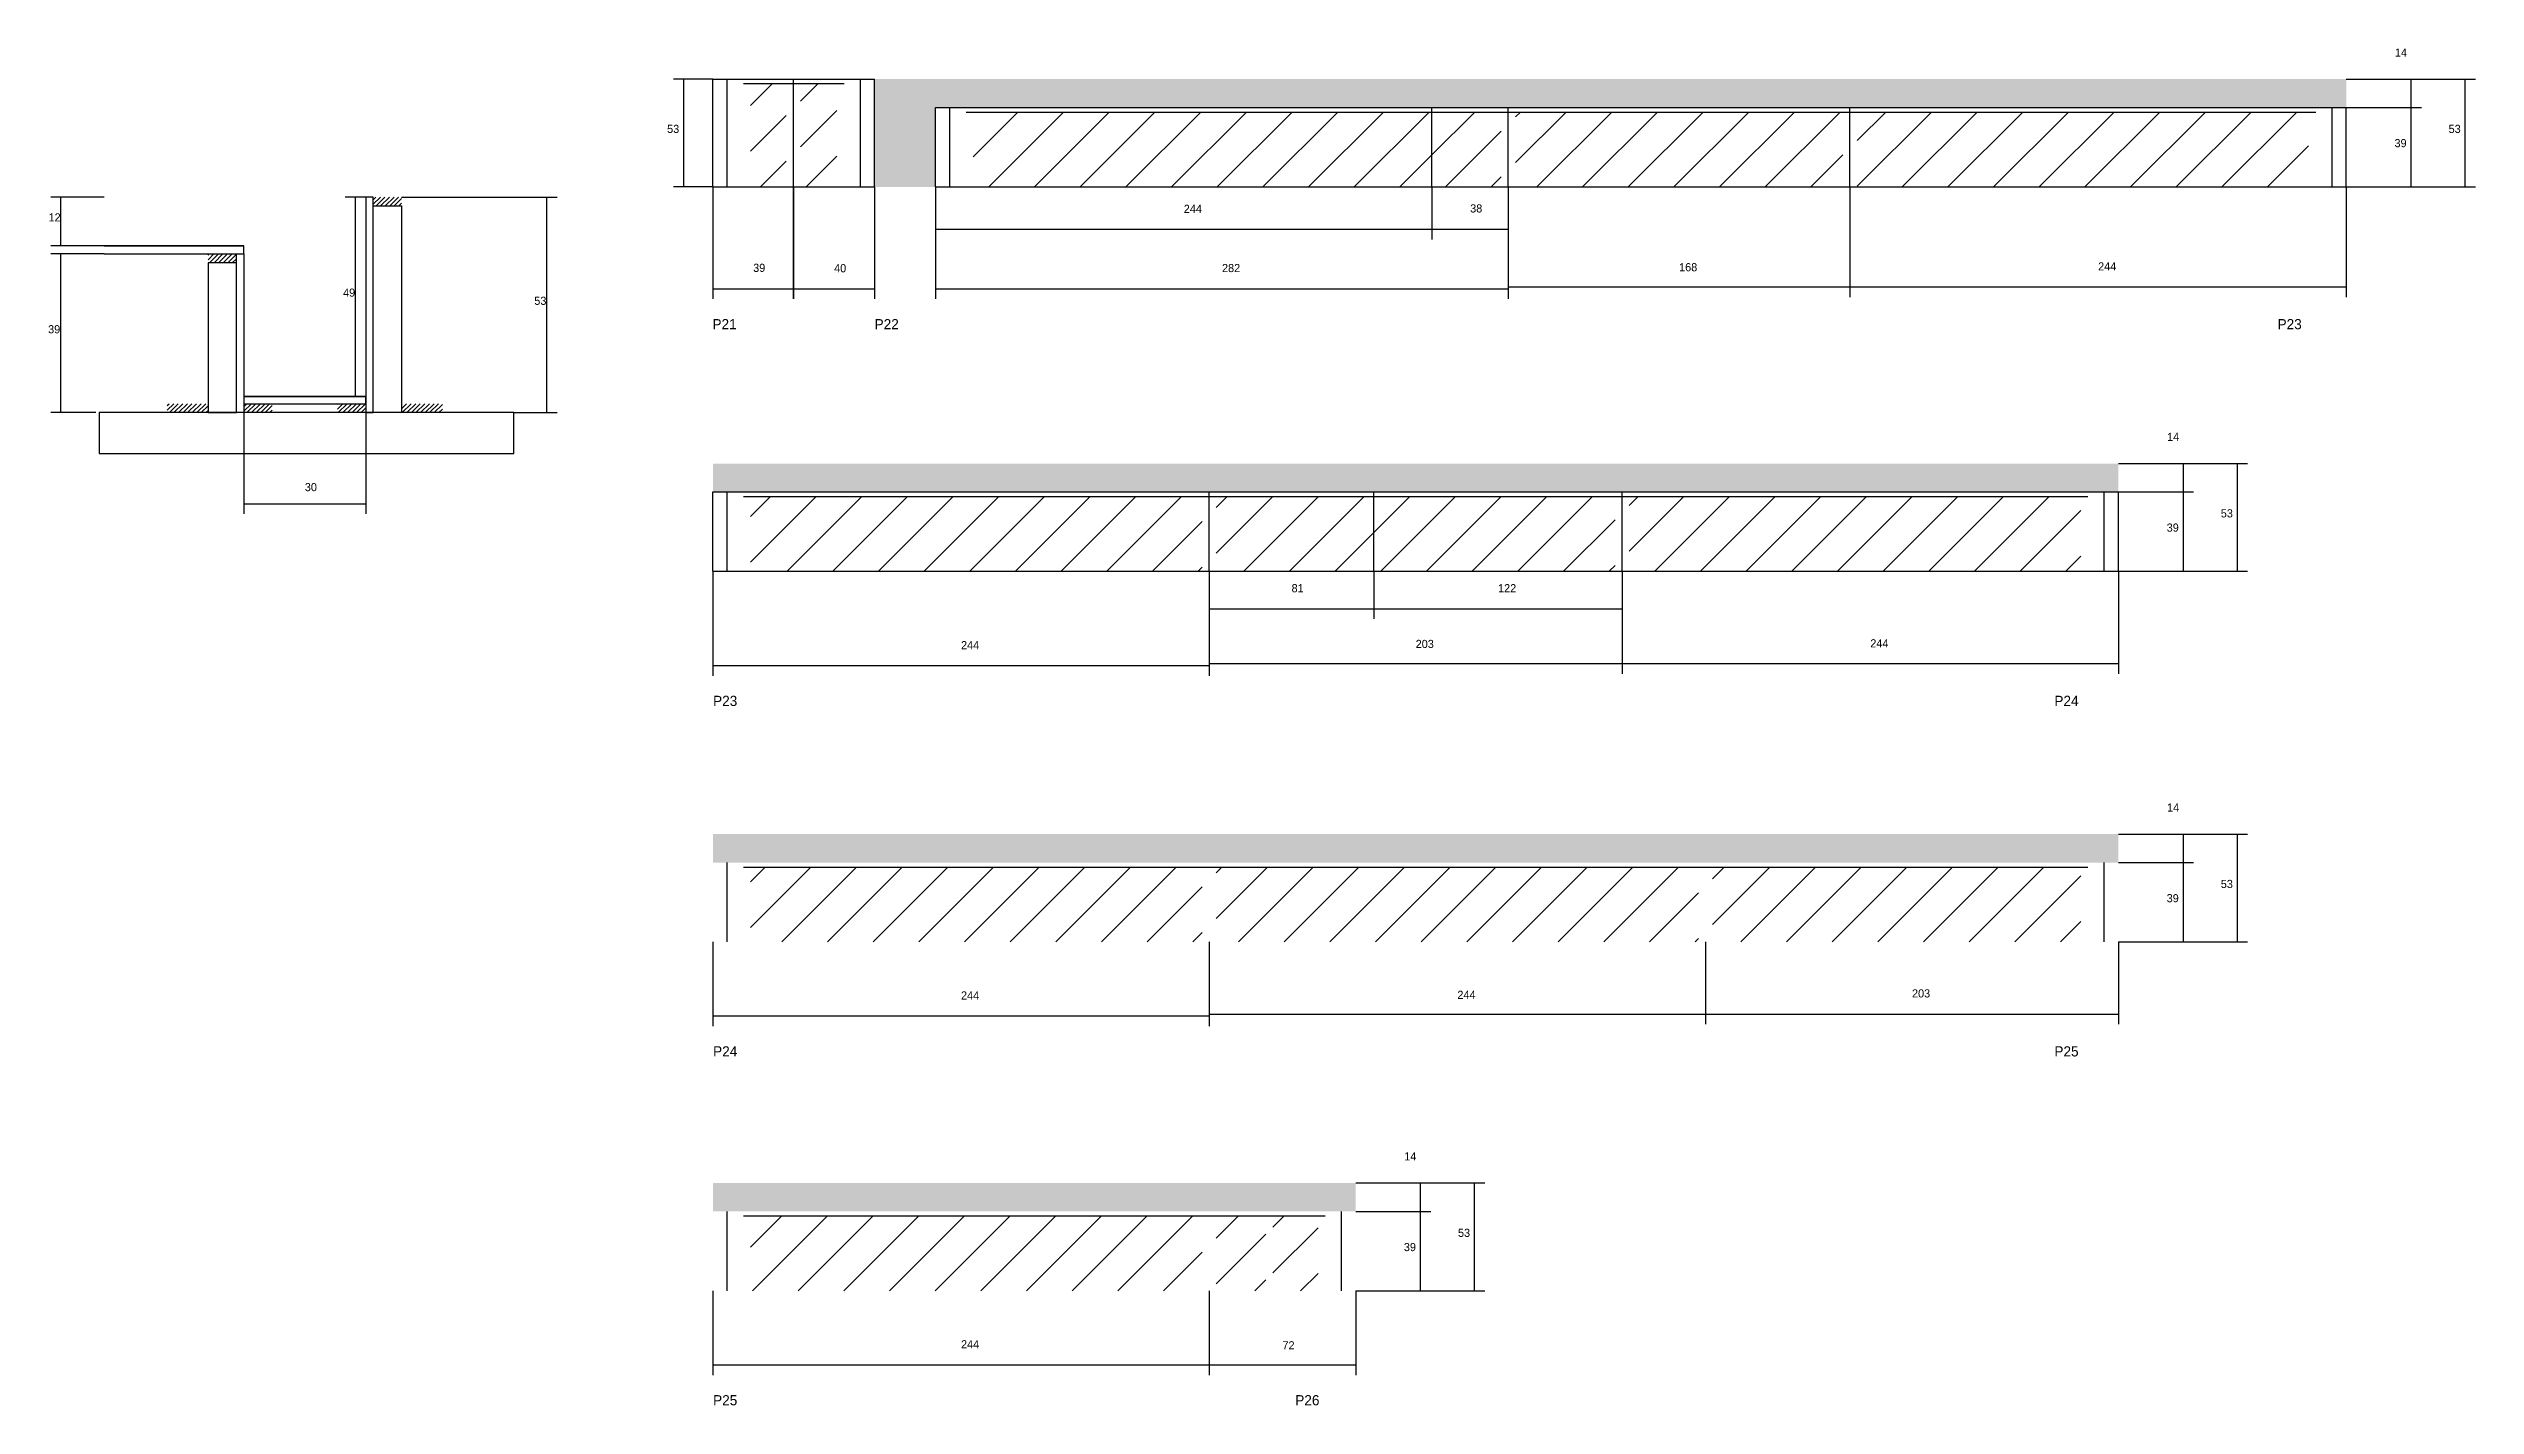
# Model space of a CAD drawing. Header units: metres. Extents: x -2848 to 22762, y -49062 to 1016.
# Drawn here: x 11079 to 12272, y -46846 to -46179 of the extents above; entities that cross this region are included whole.
import ezdxf

# ---------------------------------------------------------------- set-up
doc = ezdxf.new("R2010")
doc.units = ezdxf.units.M
for name, color, linetype in [('COTA', 4, 'Continuous'), ('Hachura', 253, 'Continuous'), ('Madeira', 126, 'Continuous'), ('NOMENCLATURA', 7, 'Continuous'), ('Painéis', 200, 'Continuous'), ('SARR_2.2x10', 40, 'Continuous'), ('SARR_2.2x7', 40, 'Continuous'), ('SARR_3.5x7', 81, 'Continuous')]:
    doc.layers.add(name, color=color, linetype=linetype)

msp = doc.modelspace()

# ---------------------------------------------------------------- texts
at = {"layer": 'COTA'}
for s, p in [('14', (12232.5, -46182.7)), ('53', (11383.1, -46220.2)), ('53', (12258.9, -46220.2)), ('39', (12232.3, -46227.2)), ('244', (11637.1, -46259.5)), ('38', (11777.9, -46259.3)), ('12', (11079, -46263.7)), ('39', (11425.4, -46288.5)), ('40', (11465.2, -46288.7)), ('282', (11655.9, -46288.6)), ('168', (11880.6, -46288.2)), ('244', (12086.6, -46287.8)), ('49', (11223.8, -46300.7)), ('53', (11317.8, -46304.7)), ('39', (11078.8, -46318.7)), ('14', (12120.5, -46371.6)), ('30', (11205, -46396.3)), ('53', (12146.9, -46409.2)), ('39', (12120.3, -46416.2)), ('81', (11690.1, -46446)), ('122', (11791.6, -46446)), ('244', (11527.6, -46474)), ('203', (11751.1, -46473.4)), ('244', (11974.6, -46473.1)), ('14', (12120.5, -46553.8)), ('53', (12146.9, -46591.4)), ('39', (12120.3, -46598.4)), ('244', (11527.6, -46646.2)), ('244', (11771.6, -46645.9)), ('203', (11995.1, -46645.2)), ('14', (11745.5, -46725.3)), ('39', (11745.3, -46769.9)), ('53', (11771.9, -46762.9)), ('244', (11527.6, -46817.7)), ('72', (11685.6, -46818.2))]:
    msp.add_text(s, height=4, dxfattribs=at).set_placement(p)
at = {"layer": 'NOMENCLATURA'}
for s, p in [('P21', (11405.4, -46316.7)), ('P22', (11485.1, -46316.7)), ('P23', (12174.8, -46316.7)), ('P23', (11405.7, -46501.9)), ('P24', (12065.1, -46501.9)), ('P24', (11405.7, -46674.2)), ('P25', (12065.1, -46674.2)), ('P25', (11405.7, -46845.7)), ('P26', (11691.9, -46845.7))]:
    msp.add_text(s, height=5, dxfattribs=at).set_placement(p)

# ---------------------------------------------------------------- hatches: boundary and pattern name
at = {"layer": 'COTA'}
h = msp.add_hatch(dxfattribs=at)
h.set_pattern_fill('AR-CONC', scale=0.03)
h.paths.add_polyline_path([(11485.1, -46246.7), (11515.1, -46246.7), (11515.1, -46207.7), (12208.6, -46207.7), (12208.6, -46193.7), (11485.1, -46193.7)])
h = msp.add_hatch(dxfattribs=at)
h.set_pattern_fill('AR-CONC', scale=0.03)
h.paths.add_polyline_path([(11405.6, -46382.7), (11405.6, -46396.7), (12096.6, -46396.7), (12096.6, -46382.7)])
h = msp.add_hatch(dxfattribs=at)
h.set_pattern_fill('AR-CONC', scale=0.03)
h.paths.add_polyline_path([(11405.6, -46564.9), (11405.6, -46578.9), (12096.6, -46578.9), (12096.6, -46564.9)])
h = msp.add_hatch(dxfattribs=at)
h.set_pattern_fill('AR-CONC', scale=0.03)
h.paths.add_polyline_path([(11405.6, -46736.4), (11405.6, -46750.4), (11721.6, -46750.4), (11721.6, -46736.4)])
at = {"layer": 'Hachura'}
h = msp.add_hatch(dxfattribs=at)
h.set_pattern_fill('ANSI31', scale=5)
h.paths.add_polyline_path([(11424.1, -46246.7), (11441.7, -46246.7), (11441.7, -46195.9), (11424.1, -46195.9)])
h = msp.add_hatch(dxfattribs=at)
h.set_pattern_fill('ANSI31', scale=5)
h.paths.add_polyline_path([(11448.7, -46246.7), (11466.6, -46246.7), (11466.6, -46195.9), (11448.7, -46195.9)])
h = msp.add_hatch(dxfattribs=at)
h.set_pattern_fill('ANSI31', scale=5)
h.paths.add_polyline_path([(11759.1, -46246.7), (11759.1, -46209.9), (11533.6, -46209.9), (11533.6, -46246.7)])
h = msp.add_hatch(dxfattribs=at)
h.set_pattern_fill('ANSI31', scale=5)
h.paths.add_polyline_path([(11793.1, -46209.9), (11759.1, -46209.9), (11759.1, -46246.7), (11793.1, -46246.7)])
h = msp.add_hatch(dxfattribs=at)
h.set_pattern_fill('ANSI31', scale=5)
h.paths.add_polyline_path([(11800.1, -46209.9), (11800.1, -46246.7), (11961.1, -46246.7), (11961.1, -46209.9)])
h = msp.add_hatch(dxfattribs=at)
h.set_pattern_fill('ANSI31', scale=5)
h.paths.add_polyline_path([(11968.1, -46209.9), (11968.1, -46246.7), (12190.1, -46246.7), (12190.1, -46209.9)])
h = msp.add_hatch(dxfattribs=at)
h.set_pattern_fill('ANSI31', scale=5)
h.paths.add_polyline_path([(11424.1, -46398.9), (11424.1, -46435.7), (11646.1, -46435.7), (11646.1, -46398.9)])
h = msp.add_hatch(dxfattribs=at)
h.set_pattern_fill('ANSI31', scale=5)
h.paths.add_polyline_path([(11730.6, -46435.7), (11730.6, -46398.9), (11653.1, -46398.9), (11653.1, -46435.7)])
h = msp.add_hatch(dxfattribs=at)
h.set_pattern_fill('ANSI31', scale=5)
h.paths.add_polyline_path([(11730.6, -46398.9), (11730.6, -46435.7), (11849.1, -46435.7), (11849.1, -46398.9)])
h = msp.add_hatch(dxfattribs=at)
h.set_pattern_fill('ANSI31', scale=5)
h.paths.add_polyline_path([(12078.1, -46435.7), (12078.1, -46398.9), (11856.1, -46398.9), (11856.1, -46435.7)])
h = msp.add_hatch(dxfattribs=at)
h.set_pattern_fill('ANSI31', scale=5)
h.paths.add_polyline_path([(11646.1, -46617.9), (11646.1, -46581.1), (11424.1, -46581.1), (11424.1, -46617.9)])
h = msp.add_hatch(dxfattribs=at)
h.set_pattern_fill('ANSI31', scale=5)
h.paths.add_polyline_path([(11890.1, -46617.9), (11890.1, -46581.1), (11653.1, -46581.1), (11653.1, -46617.9)])
h = msp.add_hatch(dxfattribs=at)
h.set_pattern_fill('ANSI31', scale=5)
h.paths.add_polyline_path([(12078.1, -46617.9), (12078.1, -46581.1), (11897.1, -46581.1), (11897.1, -46617.9)])
h = msp.add_hatch(dxfattribs=at)
h.set_pattern_fill('ANSI31', scale=5)
h.paths.add_polyline_path([(11646.1, -46789.4), (11646.1, -46752.6), (11424.1, -46752.6), (11424.1, -46789.4)])
h = msp.add_hatch(dxfattribs=at)
h.set_pattern_fill('ANSI31', scale=5)
h.paths.add_polyline_path([(11677.4, -46752.6), (11653.1, -46752.6), (11653.1, -46789.4), (11677.4, -46789.4)])
h = msp.add_hatch(dxfattribs=at)
h.set_pattern_fill('ANSI31', scale=5)
h.paths.add_polyline_path([(11680.9, -46789.4), (11703.1, -46789.4), (11703.1, -46752.6), (11680.9, -46752.6)])
at = {"layer": 'SARR_2.2x10'}
h = msp.add_hatch(dxfattribs=at)
h.set_pattern_fill('ANSI31', scale=0.5)
h.paths.add_polyline_path([(11137.4, -46353.3), (11137.4, -46357.7), (11157.4, -46357.7), (11157.4, -46353.3)])
h = msp.add_hatch(dxfattribs=at)
h.set_pattern_fill('ANSI31', scale=0.5)
h.paths.add_polyline_path([(11252.6, -46353.3), (11252.6, -46357.7), (11272.6, -46357.7), (11272.6, -46353.3)])
at = {"layer": 'SARR_2.2x7'}
h = msp.add_hatch(dxfattribs=at)
h.set_pattern_fill('ANSI31', scale=0.5)
h.paths.add_polyline_path([(11238.6, -46251.7), (11238.6, -46256.1), (11252.6, -46256.1), (11252.6, -46251.7)])
h = msp.add_hatch(dxfattribs=at)
h.set_pattern_fill('ANSI31', scale=0.5)
h.paths.add_polyline_path([(11171.4, -46279.7), (11171.4, -46284.1), (11157.4, -46284.1), (11157.4, -46279.7)])
h = msp.add_hatch(dxfattribs=at)
h.set_pattern_fill('ANSI31', scale=0.5)
h.paths.add_polyline_path([(11189, -46357.7), (11189, -46353.3), (11189, -46353.3), (11175, -46353.3), (11175, -46353.3), (11175, -46357.7), (11175, -46357.7), (11189, -46357.7)])
h = msp.add_hatch(dxfattribs=at)
h.set_pattern_fill('ANSI31', scale=0.5)
h.paths.add_polyline_path([(11221, -46357.7), (11221, -46353.3), (11221, -46353.3), (11235, -46353.3), (11235, -46353.3), (11235, -46357.7), (11235, -46357.7), (11221, -46357.7)])

# ---------------------------------------------------------------- linework, layer by layer
at = {"layer": 'COTA'}
for p, q in [((11405.6, -46193.7), (11386.3, -46193.7)), ((11391.3, -46246.7), (11391.3, -46193.7)), ((12208.6, -46193.7), (12245.5, -46193.7)), ((12208.6, -46193.7), (12272.1, -46193.7)), ((12240.5, -46207.7), (12240.5, -46193.7)), ((12267.1, -46246.7), (12267.1, -46193.7)), ((12208.6, -46207.7), (12245.5, -46207.7)), ((12208.6, -46207.7), (12245.5, -46207.7)), ((12240.5, -46246.7), (12240.5, -46207.7)), ((11106.3, -46251.7), (11080.1, -46251.7)), ((11085.1, -46275.7), (11085.1, -46251.7)), ((11235, -46251.7), (11224.9, -46251.7)), ((11229.9, -46349.7), (11229.9, -46251.7)), ((11252.6, -46251.7), (11329, -46251.7)), ((11324, -46357.7), (11324, -46251.7)), ((11405.6, -46246.7), (11386.3, -46246.7)), ((11405.6, -46246.7), (11405.6, -46301.8)), ((11445.1, -46246.7), (11445.1, -46301.8)), ((11445.2, -46246.7), (11445.2, -46301.8)), ((11485.1, -46246.7), (11485.1, -46301.8)), ((11515.1, -46246.7), (11515.1, -46301.8)), ((11515.1, -46246.7), (11515.1, -46272.5)), ((11759.1, -46246.7), (11759.1, -46272.5)), ((11759.1, -46246.7), (11759.1, -46272.5)), ((11796.6, -46246.7), (11796.6, -46300.9)), ((11796.6, -46246.7), (11796.6, -46301.8)), ((11796.6, -46246.7), (11796.6, -46272.5)), ((11964.6, -46246.7), (11964.6, -46300.9)), ((11964.6, -46246.7), (11964.6, -46300.9)), ((12208.6, -46246.7), (12208.6, -46300.9)), ((12208.6, -46246.7), (12245.5, -46246.7)), ((12208.6, -46246.7), (12272.1, -46246.7)), ((11515.1, -46267.5), (11759.1, -46267.5)), ((11759.1, -46267.5), (11796.6, -46267.5)), ((11106.3, -46275.7), (11080.1, -46275.7)), ((11106.3, -46279.7), (11080.1, -46279.7)), ((11085.1, -46357.7), (11085.1, -46279.7)), ((11405.6, -46296.8), (11445.1, -46296.8)), ((11445.2, -46296.8), (11485.1, -46296.8)), ((11515.1, -46296.8), (11796.6, -46296.8)), ((11796.6, -46295.9), (11964.6, -46295.9)), ((11964.6, -46295.9), (12208.6, -46295.9)), ((11235, -46349.7), (11224.9, -46349.7)), ((11102.2, -46357.7), (11080.1, -46357.7)), ((11175, -46357.7), (11175, -46407.5)), ((11235, -46357.7), (11235, -46407.5)), ((11307.8, -46357.7), (11329, -46357.7)), ((12096.6, -46382.7), (12133.5, -46382.7)), ((12096.6, -46382.7), (12160.1, -46382.7)), ((12128.5, -46396.7), (12128.5, -46382.7)), ((12155.1, -46435.7), (12155.1, -46382.7)), ((12096.6, -46396.7), (12133.5, -46396.7)), ((12096.6, -46396.7), (12133.5, -46396.7)), ((12128.5, -46435.7), (12128.5, -46396.7)), ((11175, -46402.5), (11235, -46402.5)), ((11405.6, -46435.7), (11405.6, -46487)), ((11649.6, -46435.7), (11649.6, -46486.1)), ((11649.6, -46435.7), (11649.6, -46487)), ((11649.6, -46435.7), (11649.6, -46459.1)), ((11730.6, -46435.7), (11730.6, -46459.1)), ((11730.6, -46435.7), (11730.6, -46459.1)), ((11852.6, -46435.7), (11852.6, -46486.1)), ((11852.6, -46435.7), (11852.6, -46486.1)), ((11852.6, -46435.7), (11852.6, -46459.1)), ((12096.6, -46435.7), (12096.6, -46486.1)), ((12096.6, -46435.7), (12133.5, -46435.7)), ((12096.6, -46435.7), (12160.1, -46435.7)), ((11649.6, -46454.1), (11730.6, -46454.1)), ((11730.6, -46454.1), (11852.6, -46454.1)), ((11405.6, -46482), (11649.6, -46482)), ((11649.6, -46481.1), (11852.6, -46481.1)), ((11852.6, -46481.1), (12096.6, -46481.1)), ((12096.6, -46564.9), (12133.5, -46564.9)), ((12096.6, -46564.9), (12160.1, -46564.9)), ((12128.5, -46578.9), (12128.5, -46564.9)), ((12155.1, -46617.9), (12155.1, -46564.9)), ((12096.6, -46578.9), (12133.5, -46578.9)), ((12096.6, -46578.9), (12133.5, -46578.9)), ((12128.5, -46617.9), (12128.5, -46578.9)), ((11405.6, -46617.9), (11405.6, -46659.3)), ((11649.6, -46617.9), (11649.6, -46658.4)), ((11649.6, -46617.9), (11649.6, -46659.3)), ((11893.6, -46617.9), (11893.6, -46658.4)), ((11893.6, -46617.9), (11893.6, -46658.4)), ((12096.6, -46617.9), (12096.6, -46658.4)), ((12096.6, -46617.9), (12133.5, -46617.9)), ((12096.6, -46617.9), (12160.1, -46617.9)), ((11405.6, -46654.3), (11649.6, -46654.3)), ((11649.6, -46653.4), (11893.6, -46653.4)), ((11893.6, -46653.4), (12096.6, -46653.4)), ((11721.6, -46736.4), (11758.5, -46736.4)), ((11721.6, -46736.4), (11785.1, -46736.4)), ((11753.5, -46750.4), (11753.5, -46736.4)), ((11780.1, -46789.4), (11780.1, -46736.4)), ((11721.6, -46750.4), (11758.5, -46750.4)), ((11721.6, -46750.4), (11758.5, -46750.4)), ((11753.5, -46789.4), (11753.5, -46750.4)), ((11405.6, -46789.4), (11405.6, -46830.8)), ((11649.6, -46789.4), (11649.6, -46830.8)), ((11649.6, -46789.4), (11649.6, -46830.8)), ((11721.6, -46789.4), (11721.6, -46830.8)), ((11721.6, -46789.4), (11758.5, -46789.4)), ((11721.6, -46789.4), (11785.1, -46789.4)), ((11405.6, -46825.8), (11649.6, -46825.8)), ((11649.6, -46825.8), (11721.6, -46825.8))]:
    msp.add_line(p, q, dxfattribs=at)
at = {"layer": 'Madeira'}
msp.add_lwpolyline([(11103.9, -46377.7), (11307.8, -46377.7), (11307.8, -46357.7), (11103.9, -46357.7)], close=True, dxfattribs=at)
at = {"layer": 'Painéis'}
for p, q in [((11405.6, -46193.7), (11485.1, -46193.7)), ((11405.6, -46246.7), (11405.6, -46193.7)), ((11445.2, -46246.7), (11445.2, -46193.7)), ((11485.1, -46246.7), (11485.1, -46193.7)), ((11515.1, -46207.7), (12208.6, -46207.7)), ((11515.1, -46246.7), (11515.1, -46207.7)), ((11759.1, -46246.7), (11759.1, -46207.7)), ((11796.6, -46246.7), (11796.6, -46207.7)), ((11964.6, -46246.7), (11964.6, -46207.7)), ((12208.6, -46246.7), (12208.6, -46207.7)), ((11405.6, -46246.7), (11485.1, -46246.7)), ((11515.1, -46246.7), (12208.6, -46246.7)), ((11106.3, -46275.7), (11175, -46275.7)), ((11106.3, -46279.7), (11175, -46279.7)), ((11175, -46349.7), (11235, -46349.7)), ((11175, -46353.3), (11235, -46353.3)), ((11405.6, -46396.7), (12096.6, -46396.7)), ((11405.6, -46435.7), (11405.6, -46396.7)), ((11649.6, -46435.7), (11649.6, -46396.7)), ((11730.6, -46435.7), (11730.6, -46396.7)), ((11852.6, -46435.7), (11852.6, -46396.7)), ((12096.6, -46435.7), (12096.6, -46396.7)), ((11405.6, -46435.7), (12096.6, -46435.7))]:
    msp.add_line(p, q, dxfattribs=at)
for points in [[(11238.6, -46357.7), (11238.6, -46251.7), (11235, -46251.7), (11235, -46357.7)], [(11171.4, -46357.7), (11171.4, -46279.7), (11175, -46279.7), (11175, -46357.7)], [(11235, -46349.7), (11175, -46349.7), (11175, -46353.3), (11235, -46353.3)]]:
    msp.add_lwpolyline(points, close=True, dxfattribs=at)
msp.add_lwpolyline([(11106.3, -46279.7), (11175, -46279.7), (11175, -46275.7), (11106.3, -46275.7)], dxfattribs=at)
at = {"layer": 'SARR_2.2x7'}
for p, q in [((11412.6, -46246.7), (11412.6, -46193.7)), ((11420.6, -46195.9), (11445.2, -46195.9)), ((11445.2, -46195.9), (11470.1, -46195.9)), ((11478.1, -46246.7), (11478.1, -46193.7)), ((11522.1, -46246.7), (11522.1, -46207.7)), ((12201.6, -46246.7), (12201.6, -46207.7)), ((11530.1, -46209.9), (11796.6, -46209.9)), ((11796.6, -46209.9), (11964.6, -46209.9)), ((11964.6, -46209.9), (12193.6, -46209.9)), ((11412.6, -46435.7), (11412.6, -46396.7)), ((11420.6, -46398.9), (11649.6, -46398.9)), ((11649.6, -46398.9), (11852.6, -46398.9)), ((11852.6, -46398.9), (12081.6, -46398.9)), ((12089.6, -46435.7), (12089.6, -46396.7)), ((11412.6, -46617.9), (11412.6, -46578.9)), ((11420.6, -46581.1), (11649.6, -46581.1)), ((11649.6, -46581.1), (11893.6, -46581.1)), ((11893.6, -46581.1), (12081.6, -46581.1)), ((12089.6, -46617.9), (12089.6, -46578.9)), ((11412.6, -46789.4), (11412.6, -46750.4)), ((11420.6, -46752.6), (11649.6, -46752.6)), ((11649.6, -46752.6), (11706.6, -46752.6)), ((11714.6, -46789.4), (11714.6, -46750.4))]:
    msp.add_line(p, q, dxfattribs=at)
at = {"layer": 'SARR_3.5x7'}
for points in [[(11238.6, -46256.1), (11252.6, -46256.1), (11252.6, -46357.7), (11238.6, -46357.7)], [(11171.4, -46284.1), (11157.4, -46284.1), (11157.4, -46357.7), (11171.4, -46357.7)]]:
    msp.add_lwpolyline(points, close=True, dxfattribs=at)

msp.set_redraw_order([(e.dxf.handle, doc.entitydb.next_handle()) for e in msp.query("TEXT MTEXT ATTDEF DIMENSION ARC_DIMENSION")])  # texts and dimensions are drawn at this point

doc.saveas('drawing.dxf')
